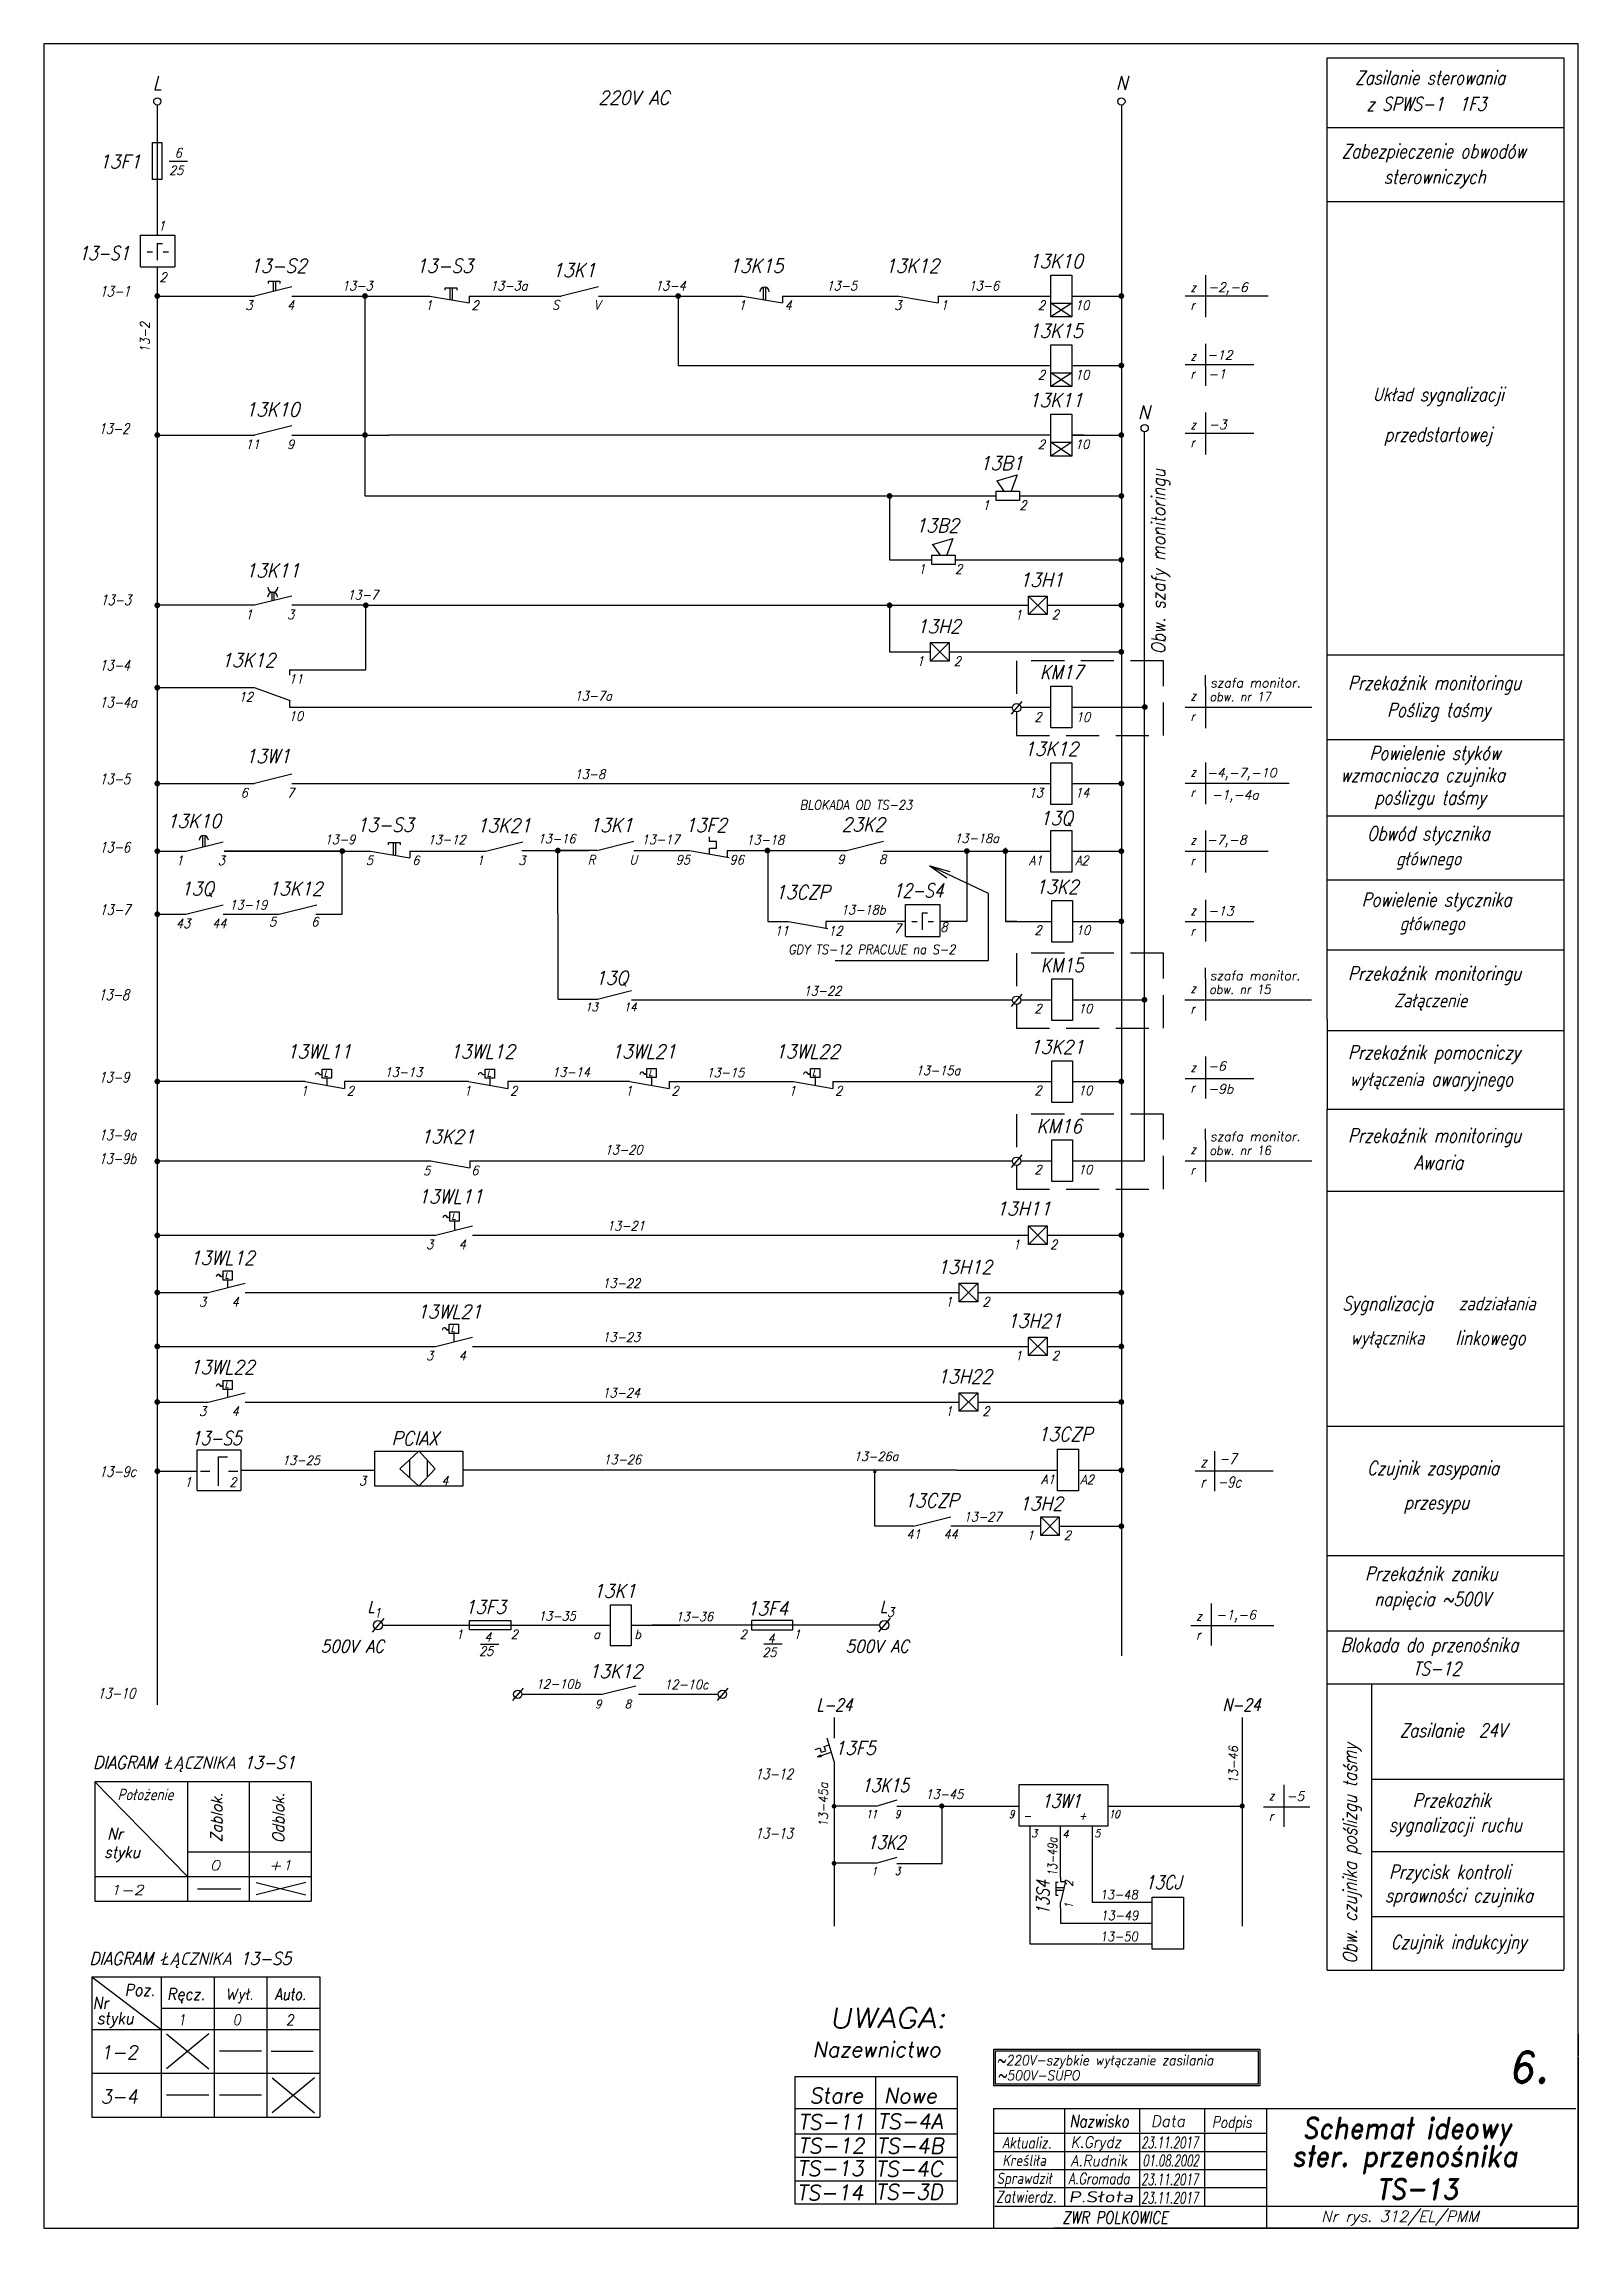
# Model space of a CAD drawing. Extents: x 0 to 1980, y 0 to 420.
# Drawn here: x 0 to 295, y 0 to 420 of the extents above; entities outside this region: 2.
import ezdxf
from ezdxf.enums import TextEntityAlignment as Align

# ---------------------------------------------------------------- set-up
doc = ezdxf.new("R2010")
doc.units = 0
doc.header["$MEASUREMENT"] = 0
doc.linetypes.add('DASHED2', pattern=[9.525, 6.35, -3.175])
doc.layers.get('0').update_dxf_attribs({"linetype": 'CONTINUOUS'})
doc.layers.add('LINIE', color=4, linetype='CONTINUOUS')
doc.layers.add('STYKI', color=4, linetype='CONTINUOUS')
doc.styles.add('ROMAND', font='romand', dxfattribs={"width": 0.9, "oblique": 15, "height": 3.5})
doc.styles.add('ROMANS', font='romans', dxfattribs={"width": 0.9, "oblique": 15, "height": 1.5})

msp = doc.modelspace()

# ---------------------------------------------------------------- texts
at = {"color": 7}
for s, height, style, oblique, width, p in [('L', 2.67, 'ROMAND', 15, 0.9, (20.94, 411.1)), ('N', 2.67, 'ROMAND', 15, 0.9, (206.05, 411.1)), ('Zasilanie sterowania', 2.64, 'ROMANS', 15, 0.8, (252.11, 412.14)), ('220V AC', 2.673, 'ROMAND', 15, 0.9, (106.59, 408.28)), ('z SPWS-1  1F3 ', 2.64, 'ROMANS', 15, 0.8, (254.29, 407.09)), ('6', 1.78, 'ROMANS', 15, 0.9, (25.17, 398.13)), ('Zabezpieczenie obwodów', 2.64, 'ROMANS', 15, 0.8, (249.51, 398.02)), ('13F1', 2.673, 'ROMAND', 15, 0.9, (10.6, 395.99)), ('25', 1.782, 'ROMANS', 15, 0.9, (24.09, 394.76)), ('sterowniczych', 2.64, 'ROMANS', 15, 0.8, (257.63, 393.09)), ('1', 1.78, 'ROMANS', 15, 0.9, (21.96, 384.08)), ('13-S1', 2.673, 'ROMAND', 15, 0.8, (6.69, 378.39)), ('13-S2', 2.673, 'ROMAND', 15, 0.9, (39.65, 375.95)), ('13-S3', 2.673, 'ROMAND', 15, 0.9, (71.55, 375.95)), ('13K15', 2.673, 'ROMAND', 15, 0.9, (131.75, 375.95)), ('13K12', 2.673, 'ROMAND', 15, 0.9, (161.72, 375.95)), ('13K10', 2.673, 'ROMAND', 15, 0.9, (189.34, 376.84)), ('2', 1.78, 'ROMANS', 15, 0.9, (22.27, 374.22)), ('13-3', 1.782, 'ROMANS', 15, 0.9, (57.31, 372.57)), ('13-3a', 1.782, 'ROMANS', 15, 0.9, (85.79, 372.57)), ('13K1', 2.673, 'ROMAND', 15, 0.9, (97.73, 375.12)), ('13-4', 1.782, 'ROMANS', 15, 0.9, (117.5, 372.57)), ('13-5', 1.782, 'ROMANS', 15, 0.9, (150.45, 372.57)), ('13-6', 1.782, 'ROMANS', 15, 0.9, (177.76, 372.57)), ('13-1', 2, 'ROMANS', 15, 0.8, (10.72, 371.4)), ('3', 1.78, 'ROMANS', 15, 0.9, (38.76, 368.82)), ('4', 1.78, 'ROMANS', 15, 0.9, (46.78, 368.82)), ('1', 1.78, 'ROMANS', 15, 0.9, (73.33, 368.82)), ('2', 1.78, 'ROMANS', 15, 0.9, (82.24, 368.82)), ('S', 1.78, 'ROMANS', 15, 0.9, (97.73, 368.89)), ('V', 1.78, 'ROMANS', 15, 0.9, (105.75, 368.89)), ('1', 1.78, 'ROMANS', 15, 0.9, (133.53, 368.82)), ('4', 1.78, 'ROMANS', 15, 0.9, (142.44, 368.82)), ('3', 1.78, 'ROMANS', 15, 0.9, (163.5, 368.82)), ('1', 1.78, 'ROMANS', 15, 0.9, (172.41, 368.82)), ('2', 1.78, 'ROMANS', 15, 0.9, (191.12, 368.82)), ('10', 1.782, 'ROMANS', 15, 0.9, (198.25, 368.82)), ('z', 1.76, 'ROMANS', 15, 0.8, (220.47, 372.3)), ('r', 1.76, 'ROMANS', 15, 0.8, (220.47, 368.85)), ('13K15', 2.673, 'ROMAND', 15, 0.9, (189.34, 363.47)), ('2', 1.78, 'ROMANS', 15, 0.9, (191.12, 355.45)), ('10', 1.782, 'ROMANS', 15, 0.9, (198.25, 355.45)), ('z', 1.76, 'ROMANS', 15, 0.8, (220.47, 359.1)), ('r', 1.76, 'ROMANS', 15, 0.8, (220.47, 355.65)), ('Układ sygnalizacji', 2.64, 'ROMANS', 15, 0.8, (255.5, 351.25)), ('13K10', 2.673, 'ROMAND', 15, 0.9, (38.76, 348.33)), ('13K11', 2.673, 'ROMAND', 15, 0.9, (189.34, 350.11)), ('N', 2.67, 'ROMAND', 15, 0.9, (210.32, 347.79)), ('13-2', 2, 'ROMANS', 15, 0.8, (10.52, 344.98)), ('z', 1.76, 'ROMANS', 15, 0.8, (220.47, 345.9)), ('przedstartowej', 2.64, 'ROMANS', 15, 0.8, (257.7, 343.55)), ('11', 1.782, 'ROMANS', 15, 0.9, (38.76, 342.09)), ('9', 1.78, 'ROMANS', 15, 0.9, (46.78, 342.09)), ('13B1', 2.673, 'ROMAND', 15, 0.9, (179.92, 338.04)), ('2', 1.78, 'ROMANS', 15, 0.9, (191.12, 342.09)), ('10', 1.782, 'ROMANS', 15, 0.9, (198.25, 342.09)), ('r', 1.76, 'ROMANS', 15, 0.8, (220.47, 342.45)), ('1    ', 1.782, 'ROMANS', 15, 0.9, (180.43, 330.37)), ('2', 1.78, 'ROMANS', 15, 0.9, (187.56, 330.37)), ('13B2', 2.673, 'ROMAND', 15, 0.9, (167.57, 326.05)), ('13K11', 2.673, 'ROMAND', 15, 0.9, (38.76, 317.37)), ('1    ', 1.782, 'ROMANS', 15, 0.9, (168.09, 318.11)), ('2', 1.78, 'ROMANS', 15, 0.9, (175.21, 318.11)), ('13H1', 2.673, 'ROMAND', 15, 0.9, (187.56, 315.59)), ('13-3', 2, 'ROMANS', 15, 0.8, (10.89, 312.06)), ('1', 1.78, 'ROMANS', 15, 0.9, (38.76, 309.35)), ('3', 1.78, 'ROMANS', 15, 0.9, (46.78, 309.35)), ('13-7', 1.782, 'ROMANS', 15, 0.9, (58.36, 313.14)), ('1    ', 1.782, 'ROMANS', 15, 0.9, (186.67, 309.28)), ('2', 1.78, 'ROMANS', 15, 0.9, (193.79, 309.35)), ('13H2', 2.673, 'ROMAND', 15, 0.9, (167.8, 306.64)), ('13K12', 2.673, 'ROMAND', 15, 0.9, (34.1, 300.13)), ('13-4', 2, 'ROMANS', 15, 0.8, (10.7, 299.5)), ('11', 1.782, 'ROMANS', 15, 0.9, (47.1, 296.97)), ('1    ', 1.782, 'ROMANS', 15, 0.9, (167.8, 300.4)), ('2', 1.78, 'ROMANS', 15, 0.9, (174.93, 300.4)), ('KM17', 2.673, 'ROMAND', 15, 0.85, (191.49, 297.82)), ('Przekaźnik monitoringu', 2.64, 'ROMANS', 15, 0.8, (250.74, 295.79)), ('13-4a', 2, 'ROMANS', 15, 0.8, (10.7, 292.37)), ('12', 1.782, 'ROMANS', 15, 0.9, (37.48, 293.53)), ('13-7a', 1.782, 'ROMANS', 15, 0.9, (102.02, 293.71)), ('z', 1.76, 'ROMANS', 15, 0.8, (220.47, 293.74)), ('obw. nr 17', 1.76, 'ROMANS', 10, 0.9, (224.12, 293.58)), ('10', 1.782, 'ROMANS', 15, 0.9, (47.1, 289.84)), ('2', 1.78, 'ROMANS', 15, 0.9, (190.45, 289.65)), ('10', 1.782, 'ROMANS', 15, 0.9, (198.41, 289.65)), ('r', 1.76, 'ROMANS', 15, 0.8, (220.47, 289.8)), ('Poślizg taśmy', 2.64, 'ROMANS', 15, 0.8, (258.23, 290.6)), ('13K12', 2.673, 'ROMAND', 15, 0.9, (188.45, 283.12)), ('13W1', 2.673, 'ROMAND', 15, 0.9, (38.76, 281.7)), ('Powielenie styków', 2.64, 'ROMANS', 15, 0.8, (254.85, 282.31)), ('13-5', 2, 'ROMANS', 15, 0.8, (10.7, 277.64)), ('13-8', 1.782, 'ROMANS', 15, 0.9, (102.02, 278.66)), ('z', 1.76, 'ROMANS', 15, 0.8, (220.47, 279.12)), ('    wzmacniacza czujnika', 2.64, 'ROMANS', 15, 0.8, (242.98, 278.09)), ('6', 1.78, 'ROMANS', 15, 0.9, (37.87, 275.1)), ('7', 1.78, 'ROMANS', 15, 0.9, (46.78, 275.1)), ('BLOKADA OD TS-23', 1.782, 'ROMANS', 10, 0.9, (145.36, 272.76)), ('13', 1.782, 'ROMANS', 15, 0.9, (189.34, 275.1)), ('14', 1.782, 'ROMANS', 15, 0.9, (198.25, 275.1)), ('r', 1.76, 'ROMANS', 15, 0.8, (220.47, 275.18)), ('poślizgu taśmy', 2.64, 'ROMANS', 15, 0.8, (255.81, 273.74)), ('13K10', 2.673, 'ROMAND', 15, 0.9, (23.65, 269.22)), ('13-S3', 2.673, 'ROMAND', 15, 0.9, (60.15, 268.47)), ('13K21', 2.673, 'ROMAND', 15, 0.9, (83.24, 268.35)), ('13K1', 2.673, 'ROMAND', 15, 0.9, (104.89, 268.44)), ('13F2', 2.673, 'ROMAND', 15, 0.9, (123.27, 268.44)), ('23K2', 2.673, 'ROMAND', 15, 0.9, (153.35, 268.53)), ('13Q', 2.673, 'ROMAND', 15, 0.9, (191.45, 269.79)), ('Obwód stycznika', 2.64, 'ROMANS', 15, 0.8, (254.39, 266.84)), ('13-6', 2, 'ROMANS', 15, 0.8, (10.7, 264.52)), ('13-9', 1.782, 'ROMANS', 15, 0.9, (53.99, 266.12)), ('13-12', 1.782, 'ROMANS', 15, 0.9, (73.81, 266.08)), ('13-16', 1.782, 'ROMANS', 15, 0.9, (94.95, 266.27)), ('13-17', 1.782, 'ROMANS', 15, 0.9, (114.92, 266.09)), ('13-18', 1.782, 'ROMANS', 15, 0.9, (135.05, 266.03)), ('13-18a', 1.782, 'ROMANS', 15, 0.9, (175.04, 266.34)), ('z', 1.76, 'ROMANS', 15, 0.8, (220.47, 266.02)), ('głównego', 2.64, 'ROMANS', 15, 0.8, (259.96, 262.01)), ('1', 1.78, 'ROMANS', 15, 0.9, (25.43, 262.09)), ('3', 1.78, 'ROMANS', 15, 0.9, (33.45, 262.09)), ('5', 1.78, 'ROMANS', 15, 0.9, (61.93, 262.11)), ('6', 1.78, 'ROMANS', 15, 0.9, (70.84, 262.11)), ('1', 1.78, 'ROMANS', 15, 0.9, (83.21, 262.11)), ('3', 1.78, 'ROMANS', 15, 0.9, (91.23, 262.11)), ('R', 1.78, 'ROMANS', 15, 0.9, (104.55, 262.21)), ('U', 1.78, 'ROMANS', 15, 0.9, (112.57, 262.21)), ('95', 1.782, 'ROMANS', 15, 0.9, (121.49, 262.21)), ('96', 1.782, 'ROMANS', 15, 0.9, (131.83, 262.21)), ('9', 1.78, 'ROMANS', 15, 0.9, (152.55, 262.3)), ('8', 1.78, 'ROMANS', 15, 0.9, (160.57, 262.3)), ('A1', 1.782, 'ROMANS', 15, 0.9, (189.34, 262.09)), ('A2', 1.782, 'ROMANS', 15, 0.9, (198.25, 262.09)), ('r', 1.76, 'ROMANS', 15, 0.8, (220.47, 262.08)), ('13Q', 2.673, 'ROMAND', 15, 0.9, (26.33, 256.22)), ('13K12', 2.673, 'ROMAND', 15, 0.9, (43.17, 256.22)), ('13CZP', 2.673, 'ROMAND', 15, 0.9, (140.56, 255.55)), ('12-S4', 2.673, 'ROMAND', 15, 0.8, (163.22, 255.84)), ('13K2', 2.673, 'ROMAND', 15, 0.9, (190.58, 256.57)), ('Powielenie stycznika', 2.64, 'ROMANS', 15, 0.8, (253.33, 254.12)), ('13-7', 2, 'ROMANS', 15, 0.8, (10.7, 252.5)), ('13-19', 1.782, 'ROMANS', 15, 0.9, (35.68, 253.54)), ('5', 1.78, 'ROMANS', 15, 0.9, (43.31, 250.3)), ('6', 1.78, 'ROMANS', 15, 0.9, (51.43, 250.3)), ('13-18b', 1.782, 'ROMANS', 15, 0.9, (153.23, 252.61)), ('z', 1.76, 'ROMANS', 15, 0.8, (220.47, 252.48)), ('głównego', 2.64, 'ROMANS', 15, 0.8, (260.63, 249.53)), ('43', 1.782, 'ROMANS', 15, 0.9, (25.43, 249.98)), ('44', 1.782, 'ROMANS', 15, 0.9, (32.39, 249.98)), ('11', 1.782, 'ROMANS', 15, 0.9, (140.48, 248.54)), ('12', 1.782, 'ROMANS', 15, 0.9, (150.81, 248.54)), ('7', 1.78, 'ROMANS', 15, 0.9, (163.42, 249.04)), ('8', 1.78, 'ROMANS', 15, 0.9, (172.37, 249.27)), ('2', 1.78, 'ROMANS', 15, 0.9, (190.45, 248.67)), ('10', 1.782, 'ROMANS', 15, 0.9, (198.41, 248.67)), ('r', 1.76, 'ROMANS', 15, 0.8, (220.47, 248.54)), ('GDY TS-12 PRACUJE na S-2', 1.782, 'ROMANS', 10, 0.9, (143.14, 244.98)), ('KM15', 2.673, 'ROMAND', 10, 0.85, (191.69, 241.49)), ('13Q', 2.67, 'ROMAND', 15, 0.9, (105.94, 239.05)), ('Przekaźnik monitoringu', 2.64, 'ROMANS', 15, 0.8, (250.74, 239.94)), ('13-8', 2, 'ROMANS', 15, 0.8, (10.51, 236.14)), ('13', 1.62, 'ROMANS', 15, 0.9, (104.05, 233.98)), ('14', 1.62, 'ROMANS', 15, 0.9, (111.49, 233.98)), ('13-22', 1.78, 'ROMANS', 15, 0.9, (146.04, 237)), ('2', 1.78, 'ROMANS', 15, 0.9, (190.45, 233.59)), ('10', 1.782, 'ROMANS', 15, 0.9, (198.82, 233.59)), ('z', 1.76, 'ROMANS', 15, 0.8, (220.47, 237.52)), ('obw. nr 15', 1.76, 'ROMANS', 10, 0.9, (224.05, 237.3)), ('Załączenie', 2.64, 'ROMANS', 15, 0.8, (259.58, 234.75)), ('r', 1.76, 'ROMANS', 15, 0.8, (220.47, 233.58)), ('13WL11', 2.673, 'ROMAND', 15, 0.9, (46.67, 224.93)), ('13WL12', 2.673, 'ROMAND', 15, 0.9, (78.09, 224.93)), ('13WL21', 2.673, 'ROMAND', 15, 0.9, (109.09, 224.93)), ('13WL22', 2.673, 'ROMAND', 15, 0.9, (140.55, 224.93)), ('13K21', 2.673, 'ROMAND', 15, 0.9, (189.55, 225.78)), ('Przekaźnik pomocniczy', 2.64, 'ROMANS', 15, 0.8, (250.74, 224.77)), ('13-13', 1.782, 'ROMANS', 15, 0.9, (65.5, 221.37)), ('13-14', 1.782, 'ROMANS', 15, 0.9, (97.72, 221.37)), ('L', 1.16, 'ROMANS', 15, 0.9, (116.28, 221.54)), ('13-15', 1.782, 'ROMANS', 15, 0.9, (127.39, 221.29)), ('L', 1.16, 'ROMANS', 15, 0.9, (147.74, 221.54)), ('13-15a', 1.78, 'ROMANS', 15, 0.9, (167.63, 221.71)), ('z', 1.76, 'ROMANS', 15, 0.8, (220.47, 222.32)), ('13-9', 2, 'ROMANS', 15, 0.8, (10.56, 220.29)), ('1', 1.78, 'ROMANS', 15, 0.9, (49.35, 217.8)), ('~', 1.78, 'ROMANS', 15, 0.9, (51.87, 221.22)), ('L', 1.16, 'ROMANS', 15, 0.9, (53.86, 221.42)), ('2', 1.78, 'ROMANS', 15, 0.9, (58.26, 217.8)), ('1', 1.78, 'ROMANS', 15, 0.9, (80.76, 217.8)), ('~', 1.78, 'ROMANS', 15, 0.9, (83.22, 221.22)), ('L', 1.16, 'ROMANS', 15, 0.9, (85.21, 221.41)), ('2', 1.78, 'ROMANS', 15, 0.9, (89.67, 217.8)), ('1', 1.78, 'ROMANS', 15, 0.9, (111.77, 217.8)), ('~', 1.78, 'ROMANS', 15, 0.9, (114.29, 221.34)), ('2', 1.78, 'ROMANS', 15, 0.9, (120.68, 217.8)), ('1', 1.78, 'ROMANS', 15, 0.9, (143.22, 217.8)), ('~', 1.78, 'ROMANS', 15, 0.9, (145.74, 221.34)), ('2', 1.78, 'ROMANS', 15, 0.9, (152.13, 217.8)), ('2', 1.78, 'ROMANS', 15, 0.9, (190.45, 217.88)), ('10', 1.782, 'ROMANS', 15, 0.9, (198.82, 217.88)), ('r', 1.76, 'ROMANS', 15, 0.8, (220.47, 218.38)), ('wyłączenia awaryjnego', 2.64, 'ROMANS', 15, 0.8, (251.03, 219.59)), ('13-9a', 2, 'ROMANS', 15, 0.8, (10.56, 209.18)), ('13K21', 2.673, 'ROMAND', 15, 0.9, (72.41, 208.54)), ('KM16', 2.673, 'ROMAND', 15, 0.9, (190.83, 210.54)), ('Przekaźnik monitoringu', 2.64, 'ROMANS', 15, 0.8, (250.74, 208.77)), ('13-9b', 2, 'ROMANS', 15, 0.8, (10.56, 204.64)), ('13-20', 1.78, 'ROMANS', 15, 0.9, (107.84, 206.47)), ('z', 1.76, 'ROMANS', 15, 0.8, (220.47, 206.55)), ('obw. nr 16', 1.76, 'ROMANS', 10, 0.9, (224.1, 206.35)), ('Awaria', 2.64, 'ROMANS', 15, 0.85, (263.34, 203.58)), ('5', 1.78, 'ROMANS', 15, 0.9, (72.95, 202.45)), ('6', 1.78, 'ROMANS', 15, 0.9, (82.21, 202.49)), ('2', 1.78, 'ROMANS', 15, 0.9, (190.45, 202.64)), ('10', 1.782, 'ROMANS', 15, 0.9, (198.82, 202.64)), ('r', 1.76, 'ROMANS', 15, 0.8, (220.47, 202.61)), ('13WL11', 2.673, 'ROMAND', 15, 0.9, (71.95, 197.03)), ('~', 1.78, 'ROMANS', 15, 0.9, (76.43, 193.77)), ('L', 1.16, 'ROMANS', 15, 0.9, (78.42, 193.96)), ('13-21', 1.782, 'ROMANS', 15, 0.9, (108.26, 191.83)), ('  13H11', 2.673, 'ROMAND', 15, 0.9, (179.78, 194.7)), ('3    4', 1.782, 'ROMANS', 15, 0.9, (73.51, 188.26)), ('1    ', 1.782, 'ROMANS', 15, 0.9, (186.31, 188.23)), ('2', 1.78, 'ROMANS', 15, 0.9, (193.44, 188.23)), ('13WL12', 2.673, 'ROMAND', 15, 0.9, (28.07, 185.25)), ('13H12', 2.673, 'ROMAND', 15, 0.9, (171.77, 183.47)), ('~', 1.78, 'ROMANS', 15, 0.9, (32.82, 182.41)), ('L', 1.16, 'ROMANS', 15, 0.9, (34.81, 182.6)), ('13-22', 1.782, 'ROMANS', 15, 0.9, (107.37, 180.79)), ('3    4', 1.782, 'ROMANS', 15, 0.9, (29.85, 177.23)), ('13WL21', 2.673, 'ROMAND', 15, 0.9, (71.73, 174.9)), ('1    ', 1.782, 'ROMANS', 15, 0.9, (173.3, 177.23)), ('2', 1.78, 'ROMANS', 15, 0.9, (180.43, 177.23)), ('Sygnalizacja', 2.64, 'ROMANS', 15, 0.8, (249.61, 176.48)), ('zadziałania', 2.64, 'ROMANS', 15, 0.8, (272.01, 176.48)), ('~', 1.78, 'ROMANS', 15, 0.9, (76.29, 172.18)), ('L', 1.16, 'ROMANS', 15, 0.9, (78.28, 172.38)), ('13-23', 1.782, 'ROMANS', 15, 0.9, (107.37, 170.44)), ('13H21', 2.673, 'ROMAND', 15, 0.9, (185.14, 173.12)), ('wyłącznika', 2.64, 'ROMANS', 15, 0.8, (251.18, 169.88)), ('linkowego', 2.64, 'ROMANS', 15, 0.8, (271.38, 169.88)), ('3    4', 1.782, 'ROMANS', 15, 0.9, (73.51, 166.88)), ('1    ', 1.782, 'ROMANS', 15, 0.9, (186.67, 166.88)), ('2', 1.78, 'ROMANS', 15, 0.9, (193.79, 166.88)), ('13WL22', 2.673, 'ROMAND', 15, 0.9, (28.07, 164.21)), ('13H22', 2.673, 'ROMAND', 15, 0.9, (171.77, 162.42)), ('~', 1.78, 'ROMANS', 15, 0.9, (32.82, 161.36)), ('L', 1.16, 'ROMANS', 15, 0.9, (34.81, 161.56)), ('13-24', 1.782, 'ROMANS', 15, 0.9, (107.37, 159.75)), ('3    4', 1.782, 'ROMANS', 15, 0.9, (29.85, 156.19)), ('1    ', 1.782, 'ROMANS', 15, 0.9, (173.3, 156.19)), ('2', 1.78, 'ROMANS', 15, 0.9, (180.43, 156.19)), ('13-S5', 2.673, 'ROMAND', 15, 0.8, (28.3, 150.58)), ('PCIAX', 2.673, 'ROMAND', 15, 0.9, (66.84, 150.53)), ('13CZP', 2.673, 'ROMAND', 15, 0.9, (191.05, 151.36)), ('13-25', 1.782, 'ROMANS', 15, 0.9, (45.82, 146.76)), ('13-26', 1.782, 'ROMANS', 15, 0.9, (107.56, 146.91)), ('13-26a', 1.782, 'ROMANS', 15, 0.9, (155.71, 147.52)), ('z', 2.09, 'ROMANS', 15, 0.8, (222.33, 146.31)), ('-7', 2.09, 'ROMANS', 15, 0.8, (225.97, 146.9)), ('Czujnik zasypania', 2.64, 'ROMANS', 15, 0.8, (254.37, 144.83)), ('13-9c', 2, 'ROMANS', 15, 0.8, (10.64, 144.49)), ('1      2', 1.782, 'ROMANS', 15, 0.9, (27.02, 142.57)), ('3            4', 1.782, 'ROMANS', 15, 0.9, (60.59, 142.83)), ('A1', 1.782, 'ROMANS', 15, 0.9, (191.75, 143.1)), ('A2', 1.782, 'ROMANS', 15, 0.9, (199.26, 143.05)), ('r', 2.09, 'ROMANS', 15, 0.8, (222.33, 142.43)), ('-9c', 2.09, 'ROMANS', 15, 0.8, (225.61, 142.44)), ('13CZP', 2.673, 'ROMAND', 15, 0.9, (165.38, 138.57)), ('13H2', 2.673, 'ROMAND', 15, 0.9, (187.45, 137.98)), ('przesypu', 2.64, 'ROMANS', 15, 0.8, (261.49, 138.23)), ('13-27', 1.782, 'ROMANS', 15, 0.9, (176.83, 135.91)), ('41', 1.782, 'ROMANS', 15, 0.9, (165.83, 132.54)), ('44', 1.782, 'ROMANS', 15, 0.9, (172.96, 132.54)), ('1    ', 1.782, 'ROMANS', 15, 0.9, (188.97, 132.33)), ('2', 1.78, 'ROMANS', 15, 0.9, (196.1, 132.33)), ('Przekaźnik zaniku', 2.64, 'ROMANS', 15, 0.8, (254.01, 124.56)), ('13K1', 2.64, 'ROMAND', 15, 0.9, (105.61, 121.23)), ('napięcia ~500V', 2.64, 'ROMANS', 15, 0.8, (255.76, 119.66)), ('L', 2.2, 'ROMANS', 15, 0.9, (62.2, 118.4)), ('1', 1.76, 'ROMANS', 15, 0.9, (63.47, 117.44)), ('13F3', 2.64, 'ROMAND', 15, 0.9, (80.92, 118.14)), ('13-35', 1.76, 'ROMANS', 15, 0.9, (95.06, 116.83)), ('13-36', 1.76, 'ROMANS', 15, 0.9, (121.46, 116.72)), ('13F4', 2.64, 'ROMAND', 15, 0.9, (135.15, 117.84)), ('L', 2.2, 'ROMANS', 15, 0.9, (160.69, 118.42)), ('3', 1.76, 'ROMANS', 15, 0.9, (162.09, 117.58)), ('z', 1.76, 'ROMANS', 15, 0.8, (221.58, 116.85)), ('1', 1.76, 'ROMANS', 15, 0.9, (79.22, 113.31)), ('4', 1.76, 'ROMANS', 15, 0.9, (84.71, 112.79)), ('2', 1.76, 'ROMANS', 15, 0.9, (89.78, 113.31)), ('a', 1.76, 'ROMANS', 15, 0.9, (105.62, 113.31)), ('b', 1.76, 'ROMANS', 15, 0.9, (113.54, 113.31)), ('2', 1.76, 'ROMANS', 15, 0.9, (133.78, 113.32)), ('4', 1.76, 'ROMANS', 15, 0.9, (139.16, 112.56)), ('1', 1.76, 'ROMANS', 15, 0.9, (144.12, 113.32)), ('r', 1.76, 'ROMANS', 15, 0.8, (221.58, 113.22)), ('Blokada do przenośnika', 2.64, 'ROMANS', 15, 0.8, (249.32, 110.85)), (' 500V AC', 2.376, 'ROMANS', 15, 0.9, (51.77, 110.72)), ('25', 1.76, 'ROMANS', 15, 0.9, (83.69, 110.09)), ('25', 1.76, 'ROMANS', 15, 0.9, (138.14, 109.86)), ('500V AC', 2.376, 'ROMANS', 15, 0.9, (154.14, 110.72)), ('12-10b', 1.78, 'ROMANS', 15, 0.9, (94.59, 103.76)), ('13K12', 2.64, 'ROMAND', 15, 0.9, (104.77, 105.76)), ('12-10c', 1.78, 'ROMANS', 15, 0.9, (119.27, 103.66)), ('TS-12', 2.64, 'ROMANS', 15, 0.8, (263.2, 106.29)), ('13-10', 2, 'ROMANS', 15, 0.8, (10.32, 101.84)), ('9    8', 1.62, 'ROMANS', 15, 0.9, (105.98, 99.98)), ('L-24', 2.43, 'ROMAND', 15, 0.8, (148.53, 99.43)), ('N-24', 2.43, 'ROMAND', 15, 0.8, (226.56, 99.43)), ('Zasilanie  24V', 2.64, 'ROMANS', 15, 0.8, (260.67, 94.42)), ('13F5', 2.64, 'ROMAND', 15, 0.9, (152.01, 91.02)), ('13-12', 2, 'ROMANS', 15, 0.8, (136.74, 86.35)), ('Położenie', 2.2, 'ROMANS', 15, 0.8, (14.18, 82.31)), ('13K15', 2.64, 'ROMAND', 15, 0.8, (157.17, 83.83)), ('13-45', 1.78, 'ROMANS', 15, 0.9, (169.48, 82.56)), ('11', 1.5, 'ROMANS', 15, 0.8, (158.13, 78.88)), ('9', 1.5, 'ROMANS', 15, 0.8, (163.63, 78.88)), ('9', 1.5, 'ROMANS', 15, 0.8, (185.54, 78.88)), ('-         +', 1.5, 'ROMANS', 15, 0.9, (188.29, 78.55)), ('13W1', 2.64, 'ROMAND', 15, 0.8, (191.75, 80.83)), ('10', 1.5, 'ROMANS', 15, 0.8, (204.77, 78.88)), ('z', 1.76, 'ROMANS', 15, 0.8, (235.53, 82.3)), ('Przekaznik ', 2.64, 'ROMANS', 15, 0.8, (263.15, 80.97)), ('Nr', 2.2, 'ROMANS', 15, 0.9, (12.2, 74.78)), ('13-13', 2, 'ROMANS', 15, 0.8, (136.74, 74.93)), ('3', 1.5, 'ROMANS', 15, 0.9, (189.82, 75.2)), ('5', 1.5, 'ROMANS', 15, 0.9, (201.97, 75.2)), ('r', 1.76, 'ROMANS', 15, 0.8, (235.53, 78.36)), ('sygnalizacji ruchu ', 2.64, 'ROMANS', 15, 0.8, (258.57, 76.25)), ('styku', 2.2, 'ROMANS', 15, 0.9, (11.61, 71.22)), ('13K2', 2.64, 'ROMAND', 15, 0.8, (158.28, 72.87)), ('0', 1.9, 'ROMANS', 15, 1.2, (31.95, 68.84)), ('+1', 1.901, 'ROMANS', 15, 1.2, (43.23, 68.84)), ('1', 1.5, 'ROMANS', 15, 0.8, (159.13, 67.92)), ('3', 1.5, 'ROMANS', 15, 0.8, (163.63, 67.92)), ('13CJ', 2.64, 'ROMAND', 15, 0.8, (211.73, 65.21)), ('Przycisk kontroli', 2.64, 'ROMANS', 15, 0.8, (258.57, 67.21)), ('1-2', 1.901, 'ROMANS', 15, 1.2, (12.79, 64.09)), ('13-48', 1.78, 'ROMANS', 10, 0.9, (203.07, 63.26)), ('sprawności czujnika', 2.64, 'ROMANS', 15, 0.8, (257.84, 62.69)), ('13-49', 1.78, 'ROMANS', 10, 0.9, (203.19, 59.27)), ('13-50', 1.78, 'ROMANS', 10, 0.9, (203.07, 55.21)), ('Czujnik indukcyjny', 2.64, 'ROMANS', 15, 0.8, (258.93, 53.74)), ('Poz.', 2.253, 'ROMAND', 10, 0.9, (15.57, 44.7)), ('Nr', 2.253, 'ROMAND', 10, 0.9, (9.43, 42.22)), ('Ręcz.', 2.253, 'ROMAND', 10, 0.9, (23.72, 43.9)), ('Wył.', 2.253, 'ROMAND', 10, 0.9, (34.91, 43.9)), ('Auto.', 2.253, 'ROMAND', 10, 0.8, (44.43, 43.9)), ('styku', 2.253, 'ROMAND', 10, 0.9, (10.24, 39.27)), ('1', 2.03, 'ROMAND', 10, 0.9, (25.78, 39.07)), ('0', 2.03, 'ROMAND', 10, 0.9, (36.34, 39.07)), ('2', 2.03, 'ROMAND', 10, 0.9, (46.55, 39.07)), ('1-2', 2.66, 'ROMANS', 10, 0.95, (10.97, 32.5)), ('~220V-szybkie wyłączanie zasilania', 1.92, 'ROMAND', 10, 0.9, (183.18, 31.35)), ('~500V-SUPO', 1.92, 'ROMAND', 10, 0.9, (183.35, 28.45)), ('3-4', 2.66, 'ROMANS', 10, 0.95, (10.97, 24.01)), ('Nazwisko', 2.366, 'ROMANS', 10, 0.8, (197.18, 19.42)), ('Podpis', 2.156, 'ROMANS', 10, 0.8, (224.6, 19.35)), ('Aktualiz.', 2.156, 'ROMANS', 10, 0.8, (184.29, 15.38)), ('K.Grydz', 2.156, 'ROMANS', 10, 0.9, (197.41, 15.5)), ('Kreśliła', 2.156, 'ROMANS', 10, 0.8, (184.29, 11.99)), ('A.Rudnik', 2.156, 'ROMANS', 10, 0.9, (197.41, 11.92)), ('Sprawdził', 2.156, 'ROMANS', 10, 0.8, (183.22, 8.53)), ('Zatwierdz.', 2.156, 'ROMANS', 10, 0.8, (183.04, 4.97)), ('ZWR POLKOWICE', 2.3177, 'ROMANS', 10, 0.8, (195.79, 0.93))]:
    msp.add_text(s, height=height, dxfattribs=dict(at, style=style, oblique=oblique, width=width)).set_placement(p)
at = {"color": 7, "style": 'ROMANS'}
for s, height, oblique, p in [('-2,-6', 1.76, 15, (223.77, 372.3)), ('-12', 1.76, 15, (223.58, 359.28)), ('-1', 1.76, 15, (223.79, 355.61)), ('-3', 1.76, 15, (223.94, 345.9)), ('szafa monitor.', 1.76, 10, (224.26, 296.25)), ('-4,-7,-10', 1.76, 15, (223.56, 278.96)), ('-1,-4a', 1.76, 15, (224.47, 274.7)), ('-7,-8', 1.76, 15, (223.55, 266.06)), ('-13', 1.76, 15, (223.78, 252.38)), ('szafa monitor.', 1.76, 10, (224.19, 239.97)), ('-6', 1.76, 15, (223.78, 222.57)), ('-9b', 1.76, 15, (223.78, 218.18)), ('szafa monitor.', 1.76, 10, (224.24, 209.02)), ('-1,-6', 1.76, 15, (225.34, 117.07)), ('-5', 1.76, 15, (238.84, 82.19)), ('4', 1.5, 15, (195.76, 75.05)), ('Nazewnictwo', 2.9294, 10, (147.83, 32.93)), ('Stare', 2.929, 10, (147.21, 24.07)), ('Nowe', 2.929, 10, (161.54, 24.05)), ('TS-11', 2.929, 10, (145.04, 18.97)), ('TS-4A', 2.929, 10, (160.27, 19.11)), ('Data', 2.156, 10, (212.86, 19.53)), ('TS-12', 2.929, 10, (145.02, 14.43)), ('TS-4B', 2.929, 10, (160.06, 14.39)), ('TS-13', 2.929, 10, (144.83, 10.07)), ('TS-4C', 2.929, 10, (159.89, 9.95)), ('TS-3D', 2.929, 10, (159.89, 5.55)), ('TS-14', 2.929, 10, (144.79, 5.38)), ('Nr rys. 312/EL/PMM', 2.128, 15, (245.56, 1.25))]:
    msp.add_text(s, height=height, dxfattribs=dict(at, oblique=oblique)).set_placement(p)
at = {"color": 7}
for s, height, style, oblique, width, p in [('13-2', 1.782, 'ROMANS', 10, 0.9, (20.35, 360.65)), ('Obw. szafy monitoringu', 2.64, 'ROMANS', 10, 0.85, (215.6, 302.67)), ('13-46', 1.78, 'ROMANS', 10, 0.9, (229.58, 85.46)), ('Obw. czujnika poślizgu taśmy', 2.64, 'ROMANS', 15, 0.8, (252.41, 50.87)), ('13-45a', 1.78, 'ROMANS', 10, 0.9, (150.76, 77.16)), ('Zablok.', 2.2, 'ROMANS', 15, 0.9, (34.32, 74.22)), ('Odblok.', 2.2, 'ROMANS', 15, 0.9, (46.2, 74.06)), ('13-49a', 1.78, 'ROMANS', 10, 0.78, (194.79, 67.7)), ('13S4', 2.43, 'ROMAND', 15, 0.8, (193.31, 60.25)), ('1   2', 1.5, 'ROMANS', 15, 0.9, (197.82, 61.41))]:
    msp.add_text(s, height=height, rotation=90, dxfattribs=dict(at, style=style, oblique=oblique, width=width)).set_placement(p)
at = {"color": 7, "lineweight": 35, "style": 'ROMANS', "oblique": 10, "width": 1.2}
msp.add_text('UWAGA:', height=3.867, dxfattribs=at).set_placement((151.02, 38.51))
at = {"color": 7, "lineweight": 40, "style": 'ROMAND', "oblique": 10}
for s, height, width, p in [('6.', 6, 0.99, (281.45, 27.98)), ('Schemat ideowy', 4, 0.9, (241.92, 17.28)), ('ster. przenośnika', 4, 0.9, (239.94, 11.88)), ('TS-13', 4, 0.9, (256.15, 5.53))]:
    msp.add_text(s, height=height, dxfattribs=dict(at, width=width)).set_placement(p)
at = {"color": 7, "style": 'ROMANS', "oblique": 10}
for s, width, p, p2 in [('23.11.2017', 0.603672, (210.97, 15.41), (221.94, 15.41)), ('01.08.2002', 0.59515, (211.23, 11.94), (222.05, 11.94)), ('A.Gromada', 0.698309, (196.97, 8.48), (208.73, 8.48)), ('23.11.2017', 0.603672, (210.97, 8.32), (221.94, 8.32)), ('P.Słota', 1.118051, (197.03, 4.98), (209.43, 4.98)), ('23.11.2017', 0.603672, (210.97, 4.78), (221.94, 4.78))]:
    msp.add_text(s, height=2.156, dxfattribs=dict(at, width=width)).set_placement(p, p2, align=Align.FIT)
at = {"layer": 'STYKI', "color": 7, "style": 'ROMANS', "oblique": 15, "width": 0.9}
for s, p in [('DIAGRAM ŁĄCZNIKA 13-S1', (9.48, 88.32)), ('DIAGRAM ŁĄCZNIKA 13-S5', (8.74, 50.64))]:
    msp.add_text(s, height=2.42, dxfattribs=at).set_placement(p)

# ---------------------------------------------------------------- linework, layer by layer
at = {"color": 7}
for p, q in [((246.7, 417.25), (292.21, 417.25)), ((246.7, 232.48), (246.7, 417.25)), ((292.21, 417.25), (292.21, 232.48)), ((246.7, 403.87), (292.21, 403.87)), ((24.09, 397.43), (27.65, 397.43)), ((246.7, 389.67), (292.21, 389.67)), ((19.86, 379.98), (20.89, 379.98)), ((21.82, 381.6), (21.82, 378.36)), ((21.82, 381.6), (22.85, 381.6)), ((22.95, 379.98), (23.97, 379.98)), ((43.2, 374.36), (45.42, 374.36)), ((43.2, 373.92), (43.2, 374.36)), ((44.09, 374.36), (44.09, 372.38)), ((44.53, 374.36), (44.53, 372.49)), ((45.42, 374.36), (45.42, 373.92)), ((223.33, 375.49), (223.33, 367.45)), ((21.83, 371.49), (40.54, 371.49)), ((47.67, 371.49), (74.22, 371.49)), ((61.76, 371.49), (61.76, 333.05)), ((74.22, 371.49), (74.22, 371.49)), ((77.19, 373.07), (79.42, 373.07)), ((77.19, 372.62), (77.19, 373.07)), ((78.09, 373.07), (78.09, 370.84)), ((78.53, 373.07), (78.53, 370.72)), ((79.42, 373.07), (79.42, 372.62)), ((81.8, 371.49), (81.8, 370.15)), ((81.8, 371.49), (99.5, 371.49)), ((106.66, 371.49), (134.42, 371.49)), ((121.96, 371.49), (121.96, 358.13)), ((134.42, 371.49), (134.42, 371.49)), ((138.32, 373.17), (138.32, 370.8)), ((138.76, 373.19), (138.76, 370.73)), ((142, 371.49), (142, 370.15)), ((142, 371.49), (164.39, 371.49)), ((171.96, 371.49), (171.96, 370.15)), ((171.96, 371.49), (193.63, 371.49)), ((197.64, 370.11), (193.63, 367.46)), ((193.66, 370.11), (197.64, 367.46)), ((193.66, 370.11), (197.64, 370.11)), ((197.64, 371.49), (207.16, 371.49)), ((197.64, 371.49), (200.03, 371.49)), ((219.43, 371.51), (235.37, 371.51)), ((223.33, 362.29), (223.33, 354.25)), ((121.96, 358.13), (193.63, 358.13)), ((197.64, 358.13), (207.16, 358.13)), ((197.64, 358.13), (199.86, 358.13)), ((219.43, 358.31), (232.6, 358.31)), ((197.64, 356.75), (193.63, 354.1)), ((193.66, 356.75), (197.64, 356.75)), ((193.66, 356.75), (197.64, 354.1)), ((223.33, 349.09), (223.33, 341.05)), ((21.83, 344.76), (40.54, 344.76)), ((47.67, 344.76), (66.38, 344.76)), ((108.26, 344.76), (66.38, 344.76)), ((193.63, 344.76), (108.26, 344.76)), ((200.03, 344.76), (197.64, 344.76)), ((197.64, 344.76), (207.16, 344.76)), ((219.43, 345.11), (232.6, 345.11)), ((197.64, 343.38), (193.63, 340.73)), ((193.66, 343.38), (197.64, 340.73)), ((193.66, 343.38), (197.64, 343.38)), ((183.2, 335.97), (187.14, 337.1)), ((187.14, 337.1), (185.98, 334)), ((61.76, 333.05), (108.26, 333.05)), ((108.26, 333.05), (183.1, 333.05)), ((162.61, 333.05), (162.61, 320.78)), ((183.2, 335.97), (184.6, 334)), ((187.56, 333.05), (207.16, 333.05)), ((187.56, 333.05), (189.34, 333.05)), ((170.84, 323.73), (174.78, 324.86)), ((170.84, 323.73), (172.24, 321.76)), ((174.78, 324.86), (173.62, 321.76)), ((162.61, 320.78), (170.76, 320.78)), ((175.21, 320.78), (207.16, 320.78)), ((40.54, 312.03), (21.83, 312.03)), ((43.83, 314.58), (43.83, 312.82)), ((44.27, 314.6), (44.27, 312.93)), ((61.93, 312.03), (47.67, 312.03)), ((61.93, 299.65), (61.93, 312.03)), ((61.93, 312.03), (189.34, 312.03)), ((162.61, 312.03), (162.61, 303.08)), ((189.34, 313.81), (192.9, 310.24)), ((192.9, 313.81), (189.34, 310.24)), ((192.9, 312.03), (193.79, 312.03)), ((192.9, 312.03), (195.58, 312.03)), ((193.79, 312.03), (207.16, 312.03)), ((162.61, 303.08), (168.85, 303.08)), ((166.91, 303.08), (170.47, 303.08)), ((168.85, 303.08), (170.47, 303.08)), ((170.47, 304.86), (174.04, 301.29)), ((174.04, 304.86), (170.47, 301.29)), ((174.04, 303.08), (207.16, 303.08)), ((246.7, 302.5), (292.21, 302.5)), ((47.22, 299.65), (61.93, 299.65)), ((21.83, 296.2), (40.54, 296.2)), ((223.33, 296.45), (223.33, 288.41)), ((47.22, 292.47), (186.22, 292.47)), ((188.02, 293.51), (185.97, 291.12)), ((187.79, 292.47), (193.63, 292.47)), ((197.64, 292.47), (211.64, 292.47)), ((197.64, 292.47), (200.03, 292.47)), ((219.43, 292.47), (243.79, 292.47)), ((246.7, 286.21), (292.21, 286.21)), ((223.33, 281.82), (223.33, 273.78)), ((21.83, 277.77), (40.54, 277.77)), ((47.67, 277.77), (193.63, 277.77)), ((197.64, 277.77), (207.16, 277.77)), ((197.64, 277.77), (200.03, 277.77)), ((219.43, 277.84), (239.42, 277.84)), ((246.7, 271.53), (292.21, 271.53)), ((30.5, 267.74), (30.5, 265.56)), ((30.95, 267.75), (30.95, 265.67)), ((34.67, 264.76), (57.37, 264.76)), ((57.37, 264.76), (34.73, 264.76)), ((57.38, 252.64), (57.38, 264.76)), ((66.31, 265.95), (66.31, 266.4)), ((66.31, 266.4), (68.54, 266.4)), ((67.2, 266.4), (67.2, 264.01)), ((67.64, 266.4), (67.64, 263.94)), ((68.54, 266.4), (68.54, 265.95)), ((70.4, 264.79), (70.4, 263.45)), ((106.33, 264.88), (98.85, 264.88)), ((98.85, 252.75), (98.85, 264.83)), ((102.71, 264.83), (102.71, 264.88)), ((113.46, 264.88), (124.17, 264.88)), ((128.01, 266.64), (128.01, 267.53)), ((129.34, 266.64), (128.01, 266.64)), ((128.01, 264.21), (128.01, 265.31)), ((128.01, 265.31), (129.34, 265.31)), ((129.34, 265.75), (129.34, 266.64)), ((129.34, 265.31), (129.34, 265.75)), ((131.38, 264.88), (131.38, 263.54)), ((139.17, 264.97), (139.17, 251.27)), ((173.45, 264.76), (193.63, 264.76)), ((177.47, 264.76), (177.47, 251.27)), ((184.86, 265.38), (184.86, 251.27)), ((197.64, 264.76), (207.16, 264.76)), ((219.43, 264.75), (235.37, 264.75)), ((223.33, 268.73), (223.33, 260.69)), ((246.7, 259.25), (292.21, 259.25)), ((21.83, 252.65), (26.33, 252.65)), ((26.33, 252.65), (27.31, 252.65)), ((34.51, 252.65), (45.29, 252.65)), ((47.69, 252.65), (47.67, 252.65)), ((52.31, 252.64), (57.37, 252.64)), ((98.85, 252.75), (98.85, 236.3)), ((168.88, 252.88), (168.88, 249.64)), ((168.88, 252.88), (169.91, 252.88)), ((223.33, 255.42), (223.33, 247.38)), ((150.37, 251.27), (150.37, 249.87)), ((166.91, 251.26), (167.94, 251.26)), ((170, 251.26), (171.03, 251.26)), ((184.86, 251.27), (193.79, 251.27)), ((197.8, 251.27), (207.16, 251.27)), ((197.8, 251.27), (199.29, 251.27)), ((219.43, 251.21), (232.6, 251.21)), ((246.7, 245.79), (292.21, 245.79)), ((223.33, 240.23), (223.33, 232.19)), ((98.9, 236.31), (106.43, 236.31)), ((113, 236.19), (186.21, 236.19)), ((188.02, 237.29), (185.97, 234.9)), ((187.8, 236.19), (193.79, 236.19)), ((197.8, 236.19), (211.64, 236.19)), ((197.8, 236.19), (199.29, 236.19)), ((219.36, 236.18), (243.72, 236.18)), ((246.7, 232.48), (246.7, 215.15)), ((292.21, 232.48), (292.21, 215.15)), ((246.7, 230.29), (292.21, 230.29)), ((223.33, 225.26), (223.33, 217.22)), ((21.83, 221.11), (21.83, 182.68)), ((50.24, 220.48), (21.83, 220.48)), ((54.41, 221.1), (54.41, 219.74)), ((57.81, 220.48), (57.81, 219.14)), ((81.65, 220.48), (57.81, 220.48)), ((85.76, 221.09), (85.76, 219.7)), ((89.23, 220.48), (89.23, 219.14)), ((112.66, 220.48), (89.23, 220.48)), ((116.83, 221.22), (116.83, 219.74)), ((120.23, 220.48), (120.23, 219.14)), ((120.23, 220.48), (144.11, 220.48)), ((148.29, 221.22), (148.29, 219.74)), ((151.68, 220.48), (151.68, 219.14)), ((151.68, 220.48), (160.95, 220.48)), ((151.68, 220.48), (167.04, 220.48)), ((167.04, 220.48), (193.79, 220.48)), ((197.8, 220.48), (207.16, 220.48)), ((197.8, 220.48), (199.29, 220.48)), ((219.43, 221.05), (232.6, 221.05)), ((246.7, 215.15), (292.21, 215.15)), ((246.7, 164.45), (246.7, 215.15)), ((292.21, 215.15), (292.21, 164.45)), ((188.02, 206.35), (185.97, 203.95)), ((223.33, 209.26), (223.33, 201.22)), ((21.83, 205.23), (74.47, 205.23)), ((81.94, 205.23), (186.21, 205.23)), ((81.94, 205.21), (81.94, 203.88)), ((187.8, 205.23), (193.79, 205.23)), ((197.8, 205.23), (211.64, 205.23)), ((197.8, 205.23), (199.29, 205.23)), ((207.16, 205.23), (207.16, 182.97)), ((219.41, 205.23), (243.77, 205.23)), ((246.7, 199.41), (292.21, 199.41)), ((78.97, 193.64), (78.97, 191.86)), ((21.83, 190.94), (75.29, 190.94)), ((82.42, 190.94), (189.34, 190.94)), ((192.9, 192.72), (189.34, 189.15)), ((189.34, 192.72), (192.9, 189.15)), ((192.9, 190.94), (207.16, 190.94)), ((192.9, 190.94), (195.58, 190.94)), ((35.36, 182.28), (35.36, 180.84)), ((175.97, 181.69), (179.54, 178.12)), ((179.54, 181.69), (175.97, 178.12)), ((21.83, 179.9), (31.63, 179.9)), ((38.76, 179.9), (175.08, 179.9)), ((168.85, 179.9), (172.41, 179.9)), ((172.41, 179.9), (175.97, 179.9)), ((179.54, 179.9), (189.34, 179.9)), ((189.34, 179.9), (207.16, 179.9)), ((21.83, 169.55), (75.29, 169.55)), ((78.83, 172.06), (78.83, 170.44)), ((82.42, 169.55), (189.34, 169.55)), ((192.9, 171.33), (189.34, 167.77)), ((189.34, 171.33), (192.9, 167.77)), ((192.9, 169.55), (207.16, 169.55)), ((192.9, 169.55), (195.58, 169.55)), ((246.7, 49.61), (246.7, 164.45)), ((292.21, 164.45), (292.21, 49.73)), ((35.36, 161.24), (35.36, 159.79)), ((179.54, 160.64), (175.97, 157.08)), ((175.97, 160.64), (179.54, 157.08)), ((21.83, 158.86), (31.63, 158.86)), ((38.71, 158.86), (175.08, 158.86)), ((168.85, 158.86), (172.41, 158.86)), ((172.41, 158.86), (175.97, 158.86)), ((179.54, 158.86), (189.34, 158.86)), ((189.34, 158.86), (189.34, 158.86)), ((189.34, 158.86), (207.16, 158.86)), ((21.83, 151.3), (21.83, 100.62)), ((207.16, 151.3), (207.16, 110.03)), ((246.7, 154.24), (292.21, 154.24)), ((29.51, 141.83), (29.51, 149.69)), ((29.51, 149.69), (37.88, 149.69)), ((33.56, 148.34), (33.56, 142.75)), ((33.56, 148.34), (35.34, 148.34)), ((37.88, 149.69), (37.88, 141.83)), ((194.88, 141.8), (194.88, 149.82)), ((194.88, 149.82), (198.89, 149.82)), ((198.89, 149.82), (198.89, 141.8)), ((225.08, 149.38), (225.08, 141.74)), ((21.89, 145.55), (29.51, 145.55)), ((30.17, 145.54), (31.95, 145.54)), ((35.51, 145.54), (37.29, 145.54)), ((37.86, 145.73), (63.63, 145.73)), ((175.48, 145.73), (179.05, 145.73)), ((179.05, 145.73), (194.88, 145.73)), ((221.37, 145.6), (236.33, 145.6)), ((29.51, 141.83), (37.88, 141.83)), ((198.89, 141.8), (194.88, 141.8)), ((195.21, 136.78), (191.65, 133.22)), ((191.65, 136.78), (195.21, 133.22)), ((191.65, 133.22), (191.65, 136.78)), ((191.65, 136.78), (195.21, 136.78)), ((195.21, 136.78), (195.21, 133.22)), ((195.21, 133.22), (191.65, 133.22)), ((246.7, 129.36), (292.21, 129.36)), ((224.43, 120.1), (224.43, 112.06)), ((65.38, 117.25), (63.12, 114.62)), ((65.14, 115.95), (108.97, 115.95)), ((112.93, 115.95), (122.34, 115.95)), ((160.73, 115.95), (116.89, 115.95)), ((162.71, 117.3), (160.45, 114.67)), ((220.53, 115.88), (236.48, 115.88)), ((246.7, 114.84), (292.21, 114.84)), ((83.94, 112.32), (87.46, 112.32)), ((141.93, 112.32), (138.41, 112.32)), ((92.16, 103.85), (90.1, 101.45)), ((91.94, 102.66), (107.33, 102.66)), ((114.33, 102.66), (129.68, 102.66)), ((131.49, 103.85), (129.44, 101.45)), ((246.7, 104.7), (292.21, 104.7)), ((255.23, 104.74), (255.23, 49.63)), ((150.04, 92.66), (150.97, 92.98)), ((150.33, 91.81), (150.04, 92.66)), ((148.33, 92.08), (149.19, 92.37)), ((148.77, 90.64), (151.4, 91.54)), ((148.77, 90.64), (149.32, 91.01)), ((148.77, 90.64), (149.34, 90.95)), ((148.77, 90.64), (149.36, 90.9)), ((148.77, 90.64), (149.39, 90.79)), ((148.77, 90.64), (149.41, 90.73)), ((148.77, 90.64), (149.43, 90.68)), ((149.19, 92.37), (149.48, 91.52)), ((149.32, 91.01), (149.43, 90.68)), ((149.48, 91.52), (150.33, 91.81)), ((9.82, 85.85), (9.82, 62.9)), ((51.4, 85.85), (9.82, 85.85)), ((9.82, 85.85), (27.64, 67.65)), ((27.64, 85.85), (27.64, 62.9)), ((39.52, 85.85), (39.52, 62.9)), ((51.4, 85.85), (51.4, 62.9)), ((238.39, 85.24), (238.39, 77.2)), ((255.23, 86.36), (292.21, 86.36)), ((160.03, 81.13), (151.93, 81.13)), ((164.01, 81.18), (178.63, 81.18)), ((172.71, 70.12), (172.71, 81.18)), ((178.63, 81.18), (187.54, 81.18)), ((204.54, 81.18), (230.39, 81.18)), ((234.49, 81.02), (243.36, 81.02)), ((275.26, 83.53), (274.95, 83.06)), ((189.54, 77.34), (189.54, 54.67)), ((195.47, 67.44), (195.47, 77.34)), ((201.54, 77.34), (201.54, 62.67)), ((27.64, 72.4), (51.4, 72.4)), ((255.23, 72.44), (292.21, 72.44)), ((9.82, 67.65), (51.4, 67.65)), ((160.03, 70.17), (151.93, 70.17)), ((164.01, 70.12), (172.71, 70.12)), ((195.47, 67.44), (195.47, 66.62)), ((194.53, 66.53), (195.03, 66.53)), ((194.54, 66.53), (194.54, 64.03)), ((194.54, 65.53), (196.16, 65.53)), ((194.54, 65.03), (196.03, 65.03)), ((194.54, 64.03), (195.04, 64.03)), ((196.44, 66.65), (195.43, 62.65)), ((195.47, 66.65), (196.44, 66.65)), ((9.82, 62.9), (51.4, 62.9)), ((195.43, 61.59), (195.43, 62.65)), ((195.43, 61.59), (195.43, 58.67)), ((201.54, 62.67), (213.09, 62.67)), ((255.23, 59.94), (292.21, 59.94)), ((189.54, 54.67), (213.09, 54.67)), ((195.43, 58.67), (213.09, 58.67)), ((9.26, 48.32), (9.26, 21.36)), ((22.59, 48.32), (22.59, 21.36)), ((32.75, 48.32), (32.75, 21.36)), ((42.92, 48.32), (42.92, 21.36)), ((53.08, 48.32), (53.08, 21.36)), ((246.7, 49.63), (292.21, 49.63)), ((210.67, 23.02), (210.67, 18.47)), ((223.12, 23.02), (223.12, 18.47)), ((182.61, 18.3), (235.06, 18.3)), ((210.67, 18.3), (210.67, 4.24)), ((223.12, 18.3), (223.12, 4.24)), ((182.61, 14.74), (235.06, 14.74)), ((182.61, 11.32), (235.06, 11.32)), ((182.61, 7.83), (235.06, 7.83)), ((0, 0), (295, 0)), ((194.21, 0), (194.21, 0)), ((194.21, 0), (194.21, 0))]:
    msp.add_line(p, q, dxfattribs=at)
for p, q in [((211.64, 205.21), (211.64, 345.39)), ((47.22, 299.65), (47.22, 298.57)), ((47.22, 293.76), (47.22, 292.47)), ((57.4, 264.79), (62.82, 264.79)), ((70.4, 264.79), (84.99, 264.79)), ((91.89, 264.88), (104.75, 264.88)), ((131.38, 264.88), (154.34, 264.88)), ((161.4, 264.76), (180.44, 264.76)), ((181.59, 256.62), (170.37, 261.93)), ((170.37, 261.93), (174.22, 260.88)), ((170.37, 261.93), (173.64, 259.64)), ((181.59, 243.74), (181.59, 256.62)), ((139.17, 251.27), (143.15, 251.27)), ((165.64, 251.27), (150.37, 251.27)), ((177.45, 251.27), (172.29, 251.27)), ((187.04, 251.27), (184.86, 251.27)), ((152.17, 243.74), (181.59, 243.74)), ((72.11, 149.42), (68.46, 146.04)), ((70.29, 147.73), (70.29, 144.35)), ((72.18, 149.42), (75.23, 146.04)), ((73.71, 147.73), (73.71, 144.39)), ((68.46, 146.04), (72.11, 142.66)), ((75.23, 146.04), (72.11, 142.66)), ((86.01, 145.73), (80.59, 145.73)), ((175.48, 145.73), (86.01, 145.73)), ((159.76, 135), (159.76, 145.57)), ((198.89, 145.73), (206.84, 145.73)), ((167.19, 135), (159.76, 135)), ((185.27, 135), (174.39, 135)), ((191.65, 135), (185.27, 135)), ((195.21, 135), (206.84, 135)), ((9.26, 48.32), (53.08, 48.32)), ((9.26, 48.32), (22.59, 38.25)), ((22.59, 42.31), (53.08, 42.31)), ((9.26, 38.25), (53.08, 38.25)), ((23.61, 37.4), (31.73, 30.66)), ((31.73, 37.4), (23.61, 30.66)), ((41.9, 34.03), (33.77, 34.03)), ((51.82, 34), (43.7, 34)), ((9.26, 29.81), (53.08, 29.81)), ((31.73, 25.58), (23.61, 25.58)), ((41.9, 25.58), (33.77, 25.58)), ((43.94, 28.96), (52.06, 22.21)), ((52.06, 28.96), (43.94, 22.21)), ((175.61, 29.16), (175.61, 4.68)), ((9.26, 21.36), (53.08, 21.36))]:
    msp.add_line(p, q)
at = {"linetype": 'DASHED2'}
for p, q in [((223.33, 296.45), (223.33, 298.58)), ((21.83, 264.76), (27.3, 264.76)), ((223.33, 240.23), (223.33, 242.36)), ((223.33, 209.26), (223.33, 211.39))]:
    msp.add_line(p, q, dxfattribs=at)
at = {"lineweight": 25}
for p, q in [((144.42, 29.16), (175.61, 29.16)), ((144.42, 29.16), (144.42, 4.68)), ((159.87, 29.16), (159.87, 4.68)), ((144.42, 23.01), (175.61, 23.01)), ((144.42, 18.16), (175.61, 18.16)), ((144.42, 13.66), (175.61, 13.66)), ((144.42, 9.12), (175.61, 9.12)), ((144.42, 4.68), (175.61, 4.68))]:
    msp.add_line(p, q, dxfattribs=at)
at = {"color": 7}
for points in [[(20.94, 393.9), (20.94, 401.03), (22.72, 401.03), (22.72, 393.9)], [(193.63, 367.46), (193.63, 375.48), (197.64, 375.48), (197.64, 367.46)], [(193.63, 354.1), (193.63, 362.12), (197.64, 362.12), (197.64, 354.1)], [(193.63, 340.73), (193.63, 348.75), (197.64, 348.75), (197.64, 340.73)], [(183.1, 332.16), (183.1, 333.94), (187.56, 333.94), (187.56, 332.16)], [(170.76, 319.89), (170.76, 321.67), (175.21, 321.67), (175.21, 319.89)], [(189.34, 310.24), (189.34, 313.81), (192.9, 313.81), (192.9, 310.24)], [(170.47, 301.29), (170.47, 304.86), (174.04, 304.86), (174.04, 301.29)], [(193.63, 288.44), (193.63, 296.46), (197.64, 296.46), (197.64, 288.44)], [(193.63, 273.74), (193.63, 281.76), (197.64, 281.76), (197.64, 273.74)], [(193.63, 260.74), (193.63, 268.75), (197.64, 268.75), (197.64, 260.74)], [(193.79, 247.26), (193.79, 255.28), (197.8, 255.28), (197.8, 247.26)], [(193.79, 232.18), (193.79, 240.2), (197.8, 240.2), (197.8, 232.18)], [(53.52, 221.1), (53.52, 222.88), (55.31, 222.88), (55.31, 221.1)], [(84.87, 221.09), (84.87, 222.87), (86.66, 222.87), (86.66, 221.09)], [(115.94, 221.22), (115.94, 223), (117.73, 223), (117.73, 221.22)], [(147.4, 221.22), (147.4, 223), (149.18, 223), (149.18, 221.22)], [(193.79, 216.47), (193.79, 224.48), (197.8, 224.48), (197.8, 216.47)], [(193.79, 201.23), (193.79, 209.24), (197.8, 209.24), (197.8, 201.23)], [(78.08, 193.64), (78.08, 195.42), (79.87, 195.42), (79.87, 193.64)], [(189.34, 189.15), (189.34, 192.72), (192.9, 192.72), (192.9, 189.15)], [(34.47, 182.28), (34.47, 184.06), (36.25, 184.06), (36.25, 182.28)], [(175.97, 178.12), (175.97, 181.69), (179.54, 181.69), (179.54, 178.12)], [(77.94, 172.06), (77.94, 173.84), (79.72, 173.84), (79.72, 172.06)], [(189.34, 167.77), (189.34, 171.33), (192.9, 171.33), (192.9, 167.77)], [(34.47, 161.24), (34.47, 163.02), (36.25, 163.02), (36.25, 161.24)], [(175.97, 157.08), (175.97, 160.64), (179.54, 160.64), (179.54, 157.08)], [(108.97, 111.97), (108.97, 119.89), (112.93, 119.89), (112.93, 111.97)], [(81.86, 115.07), (81.86, 116.83), (89.78, 116.83), (89.78, 115.07)], [(144.01, 115.07), (144.01, 116.83), (136.09, 116.83), (136.09, 115.07)], [(187.54, 77.34), (187.54, 85.34), (204.54, 85.34), (204.54, 77.34)], [(213.09, 53.67), (213.09, 63.67), (219.09, 63.67), (219.09, 53.67)]]:
    msp.add_lwpolyline(points, close=True, dxfattribs=at)
for points in [[(18.63, 377.07), (18.63, 383.22), (25.18, 383.22)], [(25.18, 383.22), (25.18, 377.07)], [(18.63, 377.07), (25.18, 377.07)], [(165.68, 248.35), (165.68, 254.5), (172.24, 254.5)], [(172.24, 254.5), (172.24, 248.35)], [(165.68, 248.35), (172.24, 248.35)]]:
    msp.add_lwpolyline(points, dxfattribs=at)
for points, const_width in [([(21.56, 371.49, 1), (22.11, 371.49, 1)], 0.55), ([(61.49, 371.49, 1), (62.04, 371.49, 1)], 0.55), ([(121.68, 371.49, 1), (122.23, 371.49, 1)], 0.55), ([(206.88, 371.49, 1), (207.43, 371.49, 1)], 0.55), ([(206.88, 358.13, 1), (207.43, 358.13, 1)], 0.55), ([(21.56, 344.76, 1), (22.11, 344.76, 1)], 0.55), ([(61.49, 344.76, 1), (62.04, 344.76, 1)], 0.55), ([(206.88, 344.76, 1), (207.43, 344.76, 1)], 0.55), ([(162.33, 333.05, 1), (162.88, 333.05, 1)], 0.55), ([(206.88, 333.05, 1), (207.43, 333.05, 1)], 0.55), ([(206.88, 320.78, 1), (207.43, 320.78, 1)], 0.55), ([(21.56, 312.03, 1), (22.11, 312.03, 1)], 0.55), ([(61.65, 312.03, 1), (62.2, 312.03, 1)], 0.55), ([(162.33, 312.03, 1), (162.88, 312.03, 1)], 0.55), ([(206.88, 312.03, 1), (207.43, 312.03, 1)], 0.55), ([(206.88, 303.08, 1), (207.43, 303.08, 1)], 0.55), ([(21.56, 296.2, 1), (22.11, 296.2, 1)], 0.55), ([(211.39, 292.47, 1), (211.94, 292.47, 1)], 0.55), ([(21.56, 277.77, 1), (22.11, 277.77, 1)], 0.55), ([(206.88, 277.77, 1), (207.43, 277.77, 1)], 0.55), ([(21.56, 264.76, 1), (22.11, 264.76, 1)], 0.55), ([(57.11, 264.77, 1), (57.66, 264.77, 1)], 0.55), ([(98.56, 264.88, 1), (99.11, 264.88, 1)], 0.55), ([(138.86, 264.88, 1), (139.41, 264.88, 1)], 0.55), ([(177.18, 264.77, 1), (177.73, 264.77, 1)], 0.55), ([(184.59, 264.76, 1), (185.14, 264.76, 1)], 0.55), ([(206.88, 264.76, 1), (207.43, 264.76, 1)], 0.55), ([(21.56, 252.65, 1), (22.11, 252.65, 1)], 0.55), ([(206.88, 251.27, 1), (207.43, 251.27, 1)], 0.55), ([(211.32, 236.19, 1), (211.87, 236.19, 1)], 0.55), ([(21.56, 220.48, 1), (22.11, 220.48, 1)], 0.55), ([(206.88, 220.48, 1), (207.43, 220.48, 1)], 0.55), ([(21.56, 205.13, 1), (22.11, 205.13, 1)], 0.55), ([(21.56, 190.88, 1), (22.11, 190.88, 1)], 0.55), ([(206.88, 190.94, 1), (207.43, 190.94, 1)], 0.55), ([(21.56, 179.9, 1), (22.11, 179.9, 1)], 0.55), ([(206.88, 179.9, 1), (207.43, 179.9, 1)], 0.55), ([(21.56, 169.55, 1), (22.11, 169.55, 1)], 0.55), ([(206.88, 169.55, 1), (207.43, 169.55, 1)], 0.55), ([(21.56, 158.86, 1), (22.11, 158.86, 1)], 0.55), ([(206.88, 158.86, 1), (207.43, 158.86, 1)], 0.55), ([(21.57, 145.55, 1), (22.12, 145.55, 1)], 0.55), ([(206.89, 145.74, 1), (207.44, 145.74, 1)], 0.55), ([(206.89, 134.99, 1), (207.44, 134.99, 1)], 0.55), ([(151.71, 81.13, 1), (152.16, 81.13, 1)], 0.45), ([(172.38, 81.18, 1), (172.88, 81.18, 1)], 0.5), ([(230.14, 81.18, 1), (230.64, 81.18, 1)], 0.5), ([(151.71, 70.17, 1), (152.16, 70.17, 1)], 0.45)]:
    msp.add_lwpolyline(points, format="xyb", close=True, dxfattribs=dict(at, const_width=const_width))
at = {"linetype": 'DASHED2'}
for points in [[(187.02, 291.52), (187.02, 286.97), (215.25, 286.97), (215.25, 301.37), (187.02, 301.37), (187.02, 293.12)], [(187.02, 235.31), (187.02, 230.75), (215.25, 230.75), (215.25, 245.15), (187.02, 245.15), (187.02, 236.91)], [(187.02, 204.36), (187.02, 199.81), (215.25, 199.81), (215.25, 214.21), (187.02, 214.21), (187.02, 205.96)]]:
    msp.add_lwpolyline(points, dxfattribs=at)
for points in [[(1976.28, 152.31), (1976.28, 152.31)], [(1980.02, 152.31), (1980.02, 152.31)]]:
    msp.add_lwpolyline(points)
msp.add_lwpolyline([(63.63, 149.42), (80.59, 149.42), (80.59, 142.66), (63.63, 142.66)], close=True)
at = {"color": 7}
for centre, radius in [((21.84, 408.91), 0.7), ((207.17, 408.91), 0.7), ((211.64, 346.09), 0.7), ((187.01, 292.32), 0.8), ((187.01, 236.11), 0.8), ((187.01, 205.16), 0.8), ((64.26, 115.95), 0.88), ((161.61, 115.95), 0.88), ((91.14, 102.66), 0.8), ((130.48, 102.66), 0.8)]:
    msp.add_circle(centre, radius, dxfattribs=at)
for centre, radius, start, end in [((138.57, 372.32), 0.891, 0, 180), ((44.03, 315.52), 0.965, 180, 0), ((44.01, 313.61), 0.965, 0, 180), ((30.76, 266.88), 0.891, 0, 180), ((159.77, 145.55), 0.275, 0, 180), ((159.77, 145.55), 0.275, 180, 0)]:
    msp.add_arc(centre, radius, start, end, dxfattribs=at)
at = {"layer": 'LINIE', "color": 7}
for p, q in [((295, 37.37), (295, 33.16)), ((295, 32.88), (295, 0)), ((182.61, 23.02), (294.53, 23.02)), ((182.61, 23.02), (182.61, 0.07)), ((196.22, 23.02), (196.22, 18.3)), ((235.06, 22.99), (235.06, 0.05)), ((196.22, 18.3), (196.22, 4.24)), ((182.82, 4.24), (294.74, 4.24)), ((295, 0), (194.2, 0)), ((194.2, 0), (194.2, 0)), ((194.21, 0), (295, 0)), ((295, 0), (295, 0))]:
    msp.add_line(p, q, dxfattribs=at)
at = {"layer": 'STYKI', "color": 7}
for p, q in [((295, 420), (0, 420)), ((0, 420), (0, 0)), ((295, 0), (295, 420)), ((21.83, 408.21), (21.83, 383.22)), ((207.16, 408.21), (207.16, 205.23)), ((21.83, 377.07), (21.83, 221.11)), ((47.67, 373.27), (40.54, 371.49)), ((74.22, 371.49), (81.8, 370.15)), ((106.63, 373.27), (99.5, 371.49)), ((134.42, 371.49), (142, 370.15)), ((164.39, 371.49), (171.96, 370.15)), ((47.67, 346.54), (40.54, 344.76)), ((47.67, 313.81), (40.54, 312.03)), ((47.46, 293.68), (40.54, 296.14)), ((47.67, 279.55), (40.54, 277.77)), ((27.31, 264.76), (34.51, 266.56)), ((62.82, 264.79), (70.4, 263.45)), ((84.99, 264.79), (92.12, 266.57)), ((106.33, 264.88), (113.46, 266.66)), ((124.17, 264.88), (131.74, 263.54)), ((154.33, 264.89), (161.46, 266.67)), ((27.31, 252.65), (34.51, 254.45)), ((45.29, 252.65), (52.49, 254.45)), ((143.15, 251.26), (150.73, 249.92)), ((106.43, 236.31), (112.98, 237.95)), ((50.24, 220.48), (57.81, 219.14)), ((81.65, 220.48), (89.23, 219.14)), ((112.66, 220.48), (120.23, 219.14)), ((144.11, 220.48), (151.68, 219.14)), ((74.37, 205.21), (81.94, 203.88)), ((75.29, 190.94), (82.42, 192.72)), ((21.83, 184.44), (21.83, 151.44)), ((31.63, 179.9), (38.76, 181.69)), ((207.16, 184.44), (207.16, 151.44)), ((75.29, 169.55), (82.42, 171.33)), ((31.63, 158.86), (38.76, 160.64)), ((21.83, 151.44), (21.83, 151.3)), ((207.16, 151.44), (207.16, 151.3)), ((167.19, 135), (174.39, 136.8)), ((107.33, 102.66), (113.81, 104.28)), ((151.93, 98.18), (151.93, 94.26)), ((230.39, 98.18), (230.39, 88.27)), ((151.93, 89.76), (150.58, 94.26)), ((151.93, 89.76), (151.93, 88.27)), ((151.93, 88.27), (151.93, 73.62)), ((230.39, 88.27), (230.39, 58.08)), ((160.03, 81.13), (164.08, 82.35)), ((151.93, 77.08), (151.93, 58.08)), ((160.03, 70.17), (164.08, 71.38)), ((29.57, 65.28), (37.89, 65.28)), ((50.36, 66.46), (40.86, 64.09)), ((40.86, 66.46), (50.36, 64.09)), ((182.66, 27.42), (182.66, 34.46)), ((182.66, 34.46), (233.76, 34.46)), ((182.98, 27.74), (182.98, 34.14)), ((182.98, 34.14), (233.44, 34.14)), ((233.44, 34.14), (233.44, 27.74)), ((233.76, 34.46), (233.76, 27.42)), ((233.76, 27.42), (182.66, 27.42)), ((233.44, 27.74), (182.98, 27.74))]:
    msp.add_line(p, q, dxfattribs=at)

msp.set_redraw_order([(e.dxf.handle, doc.entitydb.next_handle()) for e in msp.query("TEXT MTEXT ATTDEF DIMENSION ARC_DIMENSION")])  # texts and dimensions are drawn at this point

doc.saveas('drawing.dxf')
